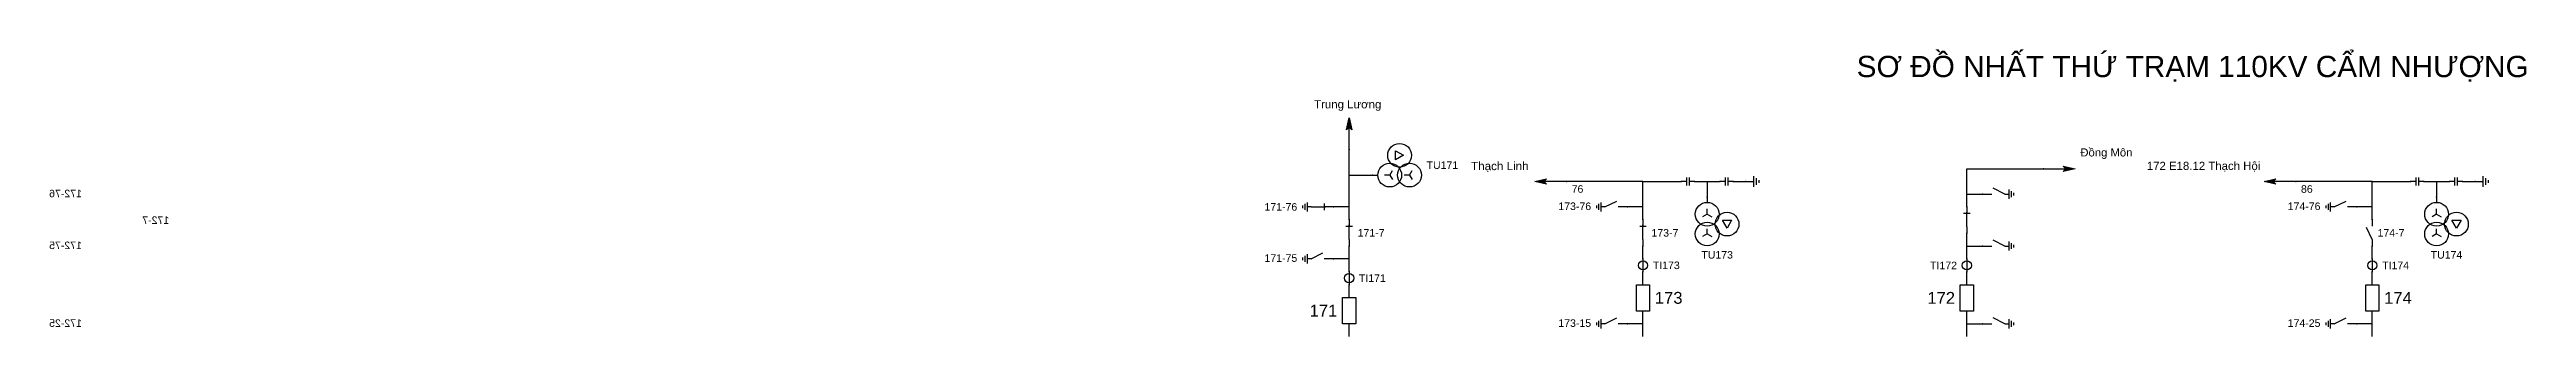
# Model space of a CAD drawing. Header units: millimetres. Extents: x -387 to 411, y 7 to 290.
# Drawn here: x -189.4 to 279.4, y 235.7 to 290.1 of the extents above; entities that cross this region are included whole.
import ezdxf

# ---------------------------------------------------------------- set-up
doc = ezdxf.new("R2010")
doc.units = ezdxf.units.MM
doc.layers.add('GROUND', color=3, linetype='Continuous', lineweight=25)
doc.layers.add('HV_110KV', color=1, linetype='Continuous', lineweight=25)
doc.layers.add('SYM_PORTS', color=8, linetype='Continuous', plot=False)
doc.layers.add('TEXT', color=7, linetype='Continuous')
doc.styles.add('SLD_TEXT', font='arial.ttf')

msp = doc.modelspace()

# ---------------------------------------------------------------- texts
at = {"layer": 'TEXT', "attachment_point": 7, "style": 'SLD_TEXT'}
for s, insert, char_height in [('SƠ ĐỒ NHẤT THỨ TRẠM 110KV CẨM NHƯỢNG', (152.63, 283.99), 4.0314), ('Trung Lương', (49.94, 278.49), 1.5479), ('Thạch Linh', (79.65, 266.89), 1.575), ('Đồng Môn', (194.98, 269.37), 1.53), ('172 E18.12 Thạch Hội', (207.56, 266.94), 1.5457), ('76', (98.69, 262.93), 1.427), ('86', (236.75, 262.93), 1.427)]:
    msp.add_mtext(s, dxfattribs=dict(at, insert=insert, char_height=char_height))

# ---------------------------------------------------------------- blocks, each defined once
blk = doc.blocks.new('SYM_CIRCUIT_BREAKER')
at = {"lineweight": 25}
blk.add_lwpolyline([(-1.25, 2.5), (1.25, 2.5), (1.25, -2.5), (-1.25, -2.5)], close=True, dxfattribs=at)
at = {"layer": 'SYM_PORTS'}
for p in [(0, 2.5), (0, -2.5)]:
    blk.add_point(p, dxfattribs=at)
blk.add_attdef('DEVICE_CODE', (2.25, -0.5), '', height=2)
at = {"flags": 1}
blk.add_attdef('RATING', (2.25, -3.5), '', height=2, dxfattribs=at)
blk = doc.blocks.new('SYM_EARTHING_SWITCH_OPEN')
at = {"lineweight": 25}
for points in [[(0, -1.25), (-1.125, 1)], [(0, 3), (0, 1.25)], [(-0.875, -2), (0.875, -2)], [(-0.5625, -2.4375), (0.5625, -2.4375)], [(-0.25, -2.875), (0.25, -2.875)], [(0, -1.25), (0, -2)]]:
    blk.add_lwpolyline(points, dxfattribs=at)
at = {"layer": 'SYM_PORTS'}
blk.add_point((0, 3), dxfattribs=at)
blk.add_attdef('DEVICE_CODE', (1.875, 0), '', height=2)
blk = doc.blocks.new('SYM_CURRENT_TRANSFORMER')
at = {"lineweight": 25}
blk.add_lwpolyline([(0, 1.25), (0, -1.25)], dxfattribs=at)
blk.add_circle((0, 0), 0.875, dxfattribs=at)
at = {"layer": 'SYM_PORTS'}
for p in [(0, 1.25), (0, -1.25)]:
    blk.add_point(p, dxfattribs=at)
blk.add_attdef('DEVICE_CODE', (1.875, -1.75), '', height=2)
at = {"flags": 1}
blk.add_attdef('RATIO', (1.875, -4.75), '', height=2, dxfattribs=at)
blk = doc.blocks.new('SYM_DISCONNECTOR_CLOSED')
at = {"lineweight": 25}
for points in [[(-0.625, 1.25), (0.625, 1.25)], [(0, 2.5), (0, 1.25)], [(0, -1.25), (0, 1.5)], [(0, -1.25), (0, -2.5)]]:
    blk.add_lwpolyline(points, dxfattribs=at)
at = {"layer": 'SYM_PORTS'}
for p in [(0, 2.5), (0, -2.5)]:
    blk.add_point(p, dxfattribs=at)
blk.add_attdef('DEVICE_CODE', (1.625, -0.5), '', height=2)
blk = doc.blocks.new('SYM_EARTHING_SWITCH_CLOSED')
at = {"lineweight": 25}
for points in [[(-0.625, 1.25), (0.625, 1.25)], [(0, 3), (0, 1.25)], [(0, -1.25), (0, 1.5)], [(-0.875, -2), (0.875, -2)], [(-0.5625, -2.4375), (0.5625, -2.4375)], [(-0.25, -2.875), (0.25, -2.875)], [(0, -1.25), (0, -2)]]:
    blk.add_lwpolyline(points, dxfattribs=at)
at = {"layer": 'SYM_PORTS'}
blk.add_point((0, 3), dxfattribs=at)
blk.add_attdef('DEVICE_CODE', (1.875, 0), '', height=2)
blk = doc.blocks.new('SYM_VOLTAGE_TRANSFORMER')
at = {"lineweight": 25}
for points in [[(0, 1.375), (-0.8625, 0.875)], [(0, 4.625), (0, 3.625)], [(0, 1.375), (0, 2.375)], [(0, 1.375), (0.8625, 0.875)], [(0, -2.375), (-0.8625, -2.875)], [(0, -2.375), (0, -1.375)], [(0, -2.375), (0.8625, -2.875)]]:
    blk.add_lwpolyline(points, dxfattribs=at)
blk.add_lwpolyline([(2.875, 0.25), (4.625, 0.25), (3.75, -1.25)], close=True, dxfattribs=at)
for centre in [(0, 1.375), (3.75, -0.5), (0, -2.375)]:
    blk.add_circle(centre, 2.25, dxfattribs=at)
at = {"layer": 'SYM_PORTS'}
blk.add_point((0, 4.625), dxfattribs=at)
blk.add_attdef('DEVICE_CODE', (7, 1.625), '', height=2)
at = {"flags": 1}
blk.add_attdef('RATIO', (7, -1.375), '', height=2, dxfattribs=at)
blk = doc.blocks.new('SYM_LINE_FEEDER_ARROW')
blk.add_hatch(color=7).paths.add_polyline_path([(0, -3), (-0.5, -0.75), (0, -1.25), (0.5, -0.75)])
at = {"lineweight": 25}
blk.add_lwpolyline([(0, 3), (0, -1.25)], dxfattribs=at)
blk.add_lwpolyline([(0, -3), (-0.5, -0.75), (0, -1.25), (0.5, -0.75)], close=True, dxfattribs=at)
at = {"layer": 'SYM_PORTS'}
blk.add_point((0, 3), dxfattribs=at)
blk.add_attdef('LINE_NAME', (1.5, 0), '', height=2)
blk = doc.blocks.new('SYM_COUPLING_CAPACITOR')
at = {"lineweight": 25}
for points in [[(-0.75, 0.25), (0.75, 0.25)], [(0, 1.25), (0, 0.25)], [(-0.75, -0.25), (0.75, -0.25)], [(0, -0.25), (0, -1.25)]]:
    blk.add_lwpolyline(points, dxfattribs=at)
at = {"layer": 'SYM_PORTS'}
for p in [(0, 1.25), (0, -1.25)]:
    blk.add_point(p, dxfattribs=at)
blk.add_attdef('DEVICE_CODE', (1.75, -1.75), '', height=2)
blk = doc.blocks.new('SYM_GROUND_SYMBOL')
at = {"lineweight": 25}
for points in [[(0, 1.25), (0, -0.25)], [(-1, -0.25), (1, -0.25)], [(-0.625, -0.75), (0.625, -0.75)], [(-0.25, -1.25), (0.25, -1.25)]]:
    blk.add_lwpolyline(points, dxfattribs=at)
at = {"layer": 'SYM_PORTS'}
blk.add_point((0, 1.25), dxfattribs=at)
blk = doc.blocks.new('SYM_DISCONNECTOR_OPEN')
at = {"lineweight": 25}
for points in [[(0, -1.25), (-1.125, 1)], [(0, 2.5), (0, 1.25)], [(0, -1.25), (0, -2.5)]]:
    blk.add_lwpolyline(points, dxfattribs=at)
at = {"layer": 'SYM_PORTS'}
for p in [(0, 2.5), (0, -2.5)]:
    blk.add_point(p, dxfattribs=at)
blk.add_attdef('DEVICE_CODE', (1, -0.5), '', height=2)

# ---------------------------------------------------------------- linework, layer by layer
at = {"layer": 'GROUND'}
for points in [[(129.27, 265.09), (131.69, 265.09)], [(267.33, 265.09), (269.75, 265.09)]]:
    msp.add_lwpolyline(points, dxfattribs=at)
at = {"layer": 'HV_110KV'}
for points in [[(56.56, 266.3), (56.56, 271.13)], [(173.5, 262.68), (173.5, 267.51), (187.99, 267.51)], [(56.56, 260.26), (56.56, 266.3)], [(56.56, 266.3), (60.99, 266.3)], [(112.19, 265.09), (97.7, 265.09)], [(112.19, 260.26), (112.19, 265.09)], [(112.19, 265.09), (119.44, 265.09)], [(121.94, 265.09), (124.35, 265.09)], [(124.35, 265.09), (124.35, 262.14)], [(124.35, 265.09), (126.77, 265.09)], [(173.5, 260.26), (173.5, 262.68)], [(173.5, 262.68), (176.45, 262.68)], [(250.25, 265.09), (235.76, 265.09)], [(250.25, 260.26), (250.25, 265.09)], [(250.25, 265.09), (257.5, 265.09)], [(260, 265.09), (262.42, 265.09)], [(262.42, 265.09), (262.42, 262.14)], [(262.42, 265.09), (264.83, 265.09)], [(56.56, 260.26), (53.6, 260.26)], [(56.56, 257.85), (56.56, 260.26)], [(112.19, 260.26), (109.24, 260.26)], [(112.19, 257.85), (112.19, 260.26)], [(250.25, 260.26), (247.3, 260.26)], [(250.25, 257.85), (250.25, 260.26)], [(173.5, 252.85), (173.5, 255.26)], [(56.56, 250.43), (53.6, 250.43)], [(56.56, 250.43), (56.56, 252.85)], [(56.56, 248.02), (56.56, 250.43)], [(112.19, 250.43), (112.19, 252.85)], [(173.5, 250.43), (173.5, 252.85)], [(173.5, 252.85), (176.45, 252.85)], [(250.25, 250.43), (250.25, 252.85)], [(56.56, 243.1), (56.56, 245.52)], [(112.19, 245.52), (112.19, 247.93)], [(173.5, 245.52), (173.5, 247.93)], [(250.25, 245.52), (250.25, 247.93)], [(112.19, 238.1), (112.19, 240.52)], [(173.5, 238.1), (173.5, 240.52)], [(250.25, 238.1), (250.25, 240.52)], [(56.56, 235.68), (56.56, 238.1)], [(112.19, 238.1), (109.24, 238.1)], [(112.19, 235.68), (112.19, 238.1)], [(173.5, 235.68), (173.5, 238.1)], [(173.5, 238.1), (176.45, 238.1)], [(250.25, 238.1), (247.3, 238.1)], [(250.25, 235.68), (250.25, 238.1)]]:
    msp.add_lwpolyline(points, dxfattribs=at)

# ---------------------------------------------------------------- block references
at = {"layer": 'GROUND'}
for name, p, rotation in [('SYM_COUPLING_CAPACITOR', (128.02, 265.09), 270), ('SYM_GROUND_SYMBOL', (132.94, 265.09), 90), ('SYM_COUPLING_CAPACITOR', (266.08, 265.09), 270), ('SYM_GROUND_SYMBOL', (271, 265.09), 90)]:
    msp.add_blockref(name, p, dxfattribs=dict(at, rotation=rotation))
at = {"layer": 'HV_110KV'}
for name, p, rotation in [('SYM_LINE_FEEDER_ARROW', (56.56, 274.13), 180), ('SYM_LINE_FEEDER_ARROW', (190.99, 267.51), 90), ('SYM_LINE_FEEDER_ARROW', (94.7, 265.09), 270), ('SYM_COUPLING_CAPACITOR', (120.69, 265.09), 270), ('SYM_LINE_FEEDER_ARROW', (232.76, 265.09), 270), ('SYM_COUPLING_CAPACITOR', (258.75, 265.09), 270)]:
    msp.add_blockref(name, p, dxfattribs=dict(at, rotation=rotation))
ref = msp.add_blockref('SYM_VOLTAGE_TRANSFORMER', (65.62, 266.3), dxfattribs=dict(at, rotation=90))
ref.add_attrib('DEVICE_CODE', 'TU171', (71.23, 267.47), dxfattribs={"layer": 'TEXT', "height": 1.427, "style": 'SLD_TEXT'})
ref = msp.add_blockref('SYM_EARTHING_SWITCH_OPEN', (179.45, 262.68), dxfattribs=dict(at, xscale=-1, rotation=90))
ref.add_attrib('DEVICE_CODE', '172-76', (183.31, 262.1), dxfattribs={"layer": 'TEXT', "extrusion": (0, 0, -1), "height": 1.427, "style": 'SLD_TEXT'})
ref = msp.add_blockref('SYM_DISCONNECTOR_CLOSED', (173.5, 257.76), dxfattribs=dict(at, xscale=-1))
ref.add_attrib('DEVICE_CODE', '172-7', (166.79, 257.04), dxfattribs={"layer": 'TEXT', "extrusion": (0, 0, -1), "height": 1.427, "style": 'SLD_TEXT'})
ref = msp.add_blockref('SYM_EARTHING_SWITCH_CLOSED', (50.6, 260.26), dxfattribs=dict(at, rotation=270))
ref.add_attrib('DEVICE_CODE', '171-76', (40.54, 259.56), dxfattribs={"layer": 'TEXT', "height": 1.427, "style": 'SLD_TEXT'})
ref = msp.add_blockref('SYM_EARTHING_SWITCH_OPEN', (106.24, 260.26), dxfattribs=dict(at, rotation=270))
ref.add_attrib('DEVICE_CODE', '173-76', (96.17, 259.68), dxfattribs={"layer": 'TEXT', "height": 1.427, "style": 'SLD_TEXT'})
ref = msp.add_blockref('SYM_VOLTAGE_TRANSFORMER', (124.35, 257.51), dxfattribs=at)
ref.add_attrib('DEVICE_CODE', 'TU173', (123.24, 250.47), dxfattribs={"layer": 'TEXT', "height": 1.427, "style": 'SLD_TEXT'})
ref = msp.add_blockref('SYM_EARTHING_SWITCH_OPEN', (244.3, 260.26), dxfattribs=dict(at, rotation=270))
ref.add_attrib('DEVICE_CODE', '174-76', (234.23, 259.68), dxfattribs={"layer": 'TEXT', "height": 1.427, "style": 'SLD_TEXT'})
ref = msp.add_blockref('SYM_VOLTAGE_TRANSFORMER', (262.42, 257.51), dxfattribs=at)
ref.add_attrib('DEVICE_CODE', 'TU174', (261.3, 250.47), dxfattribs={"layer": 'TEXT', "height": 1.427, "style": 'SLD_TEXT'})
ref = msp.add_blockref('SYM_EARTHING_SWITCH_OPEN', (179.45, 252.85), dxfattribs=dict(at, xscale=-1, rotation=90))
ref.add_attrib('DEVICE_CODE', '172-75', (183.31, 252.27), dxfattribs={"layer": 'TEXT', "extrusion": (0, 0, -1), "height": 1.427, "style": 'SLD_TEXT'})
ref = msp.add_blockref('SYM_DISCONNECTOR_CLOSED', (56.56, 255.35), dxfattribs=at)
ref.add_attrib('DEVICE_CODE', '171-7', (58.17, 254.63), dxfattribs={"layer": 'TEXT', "height": 1.427, "style": 'SLD_TEXT'})
ref = msp.add_blockref('SYM_DISCONNECTOR_CLOSED', (112.19, 255.35), dxfattribs=at)
ref.add_attrib('DEVICE_CODE', '173-7', (113.8, 254.64), dxfattribs={"layer": 'TEXT', "height": 1.427, "style": 'SLD_TEXT'})
ref = msp.add_blockref('SYM_DISCONNECTOR_OPEN', (250.25, 255.35), dxfattribs=at)
ref.add_attrib('DEVICE_CODE', '174-7', (251.24, 254.63), dxfattribs={"layer": 'TEXT', "height": 1.427, "style": 'SLD_TEXT'})
ref = msp.add_blockref('SYM_EARTHING_SWITCH_OPEN', (50.6, 250.43), dxfattribs=dict(at, rotation=270))
ref.add_attrib('DEVICE_CODE', '171-75', (40.54, 249.85), dxfattribs={"layer": 'TEXT', "height": 1.427, "style": 'SLD_TEXT'})
ref = msp.add_blockref('SYM_CURRENT_TRANSFORMER', (112.19, 249.18), dxfattribs=at)
ref.add_attrib('DEVICE_CODE', 'TI173', (114.05, 248.48), dxfattribs={"layer": 'TEXT', "height": 1.427, "style": 'SLD_TEXT'})
ref = msp.add_blockref('SYM_CURRENT_TRANSFORMER', (173.5, 249.18), dxfattribs=at)
ref.add_attrib('DEVICE_CODE', 'TI172', (166.54, 248.46), dxfattribs={"layer": 'TEXT', "height": 1.427, "style": 'SLD_TEXT'})
ref = msp.add_blockref('SYM_CURRENT_TRANSFORMER', (250.25, 249.18), dxfattribs=at)
ref.add_attrib('DEVICE_CODE', 'TI174', (252.11, 248.46), dxfattribs={"layer": 'TEXT', "height": 1.427, "style": 'SLD_TEXT'})
ref = msp.add_blockref('SYM_CURRENT_TRANSFORMER', (56.56, 246.77), dxfattribs=at)
ref.add_attrib('DEVICE_CODE', 'TI171', (58.42, 246.05), dxfattribs={"layer": 'TEXT', "height": 1.427, "style": 'SLD_TEXT'})
ref = msp.add_blockref('SYM_CIRCUIT_BREAKER', (112.19, 243.02), dxfattribs=at)
ref.add_attrib('DEVICE_CODE', '173', (114.43, 241.9), dxfattribs={"layer": 'TEXT', "height": 2.252, "style": 'SLD_TEXT'})
ref = msp.add_blockref('SYM_CIRCUIT_BREAKER', (173.5, 243.02), dxfattribs=at)
ref.add_attrib('DEVICE_CODE', '172', (166.02, 241.89), dxfattribs={"layer": 'TEXT', "height": 2.25, "style": 'SLD_TEXT'})
ref = msp.add_blockref('SYM_CIRCUIT_BREAKER', (250.25, 243.02), dxfattribs=at)
ref.add_attrib('DEVICE_CODE', '174', (252.49, 241.89), dxfattribs={"layer": 'TEXT', "height": 2.25, "style": 'SLD_TEXT'})
ref = msp.add_blockref('SYM_EARTHING_SWITCH_OPEN', (179.45, 238.1), dxfattribs=dict(at, xscale=-1, rotation=90))
ref.add_attrib('DEVICE_CODE', '172-25', (183.31, 237.52), dxfattribs={"layer": 'TEXT', "extrusion": (0, 0, -1), "height": 1.427, "style": 'SLD_TEXT'})
ref = msp.add_blockref('SYM_CIRCUIT_BREAKER', (56.56, 240.6), dxfattribs=at)
ref.add_attrib('DEVICE_CODE', '171', (49.08, 239.47), dxfattribs={"layer": 'TEXT', "height": 2.25, "style": 'SLD_TEXT'})
ref = msp.add_blockref('SYM_EARTHING_SWITCH_OPEN', (106.24, 238.1), dxfattribs=dict(at, rotation=270))
ref.add_attrib('DEVICE_CODE', '173-15', (96.17, 237.52), dxfattribs={"layer": 'TEXT', "height": 1.427, "style": 'SLD_TEXT'})
ref = msp.add_blockref('SYM_EARTHING_SWITCH_OPEN', (244.3, 238.1), dxfattribs=dict(at, rotation=270))
ref.add_attrib('DEVICE_CODE', '174-25', (234.23, 237.52), dxfattribs={"layer": 'TEXT', "height": 1.427, "style": 'SLD_TEXT'})

msp.set_redraw_order([(e.dxf.handle, doc.entitydb.next_handle()) for e in msp.query("TEXT MTEXT ATTDEF DIMENSION ARC_DIMENSION")])  # texts and dimensions are drawn at this point

doc.saveas('drawing.dxf')
